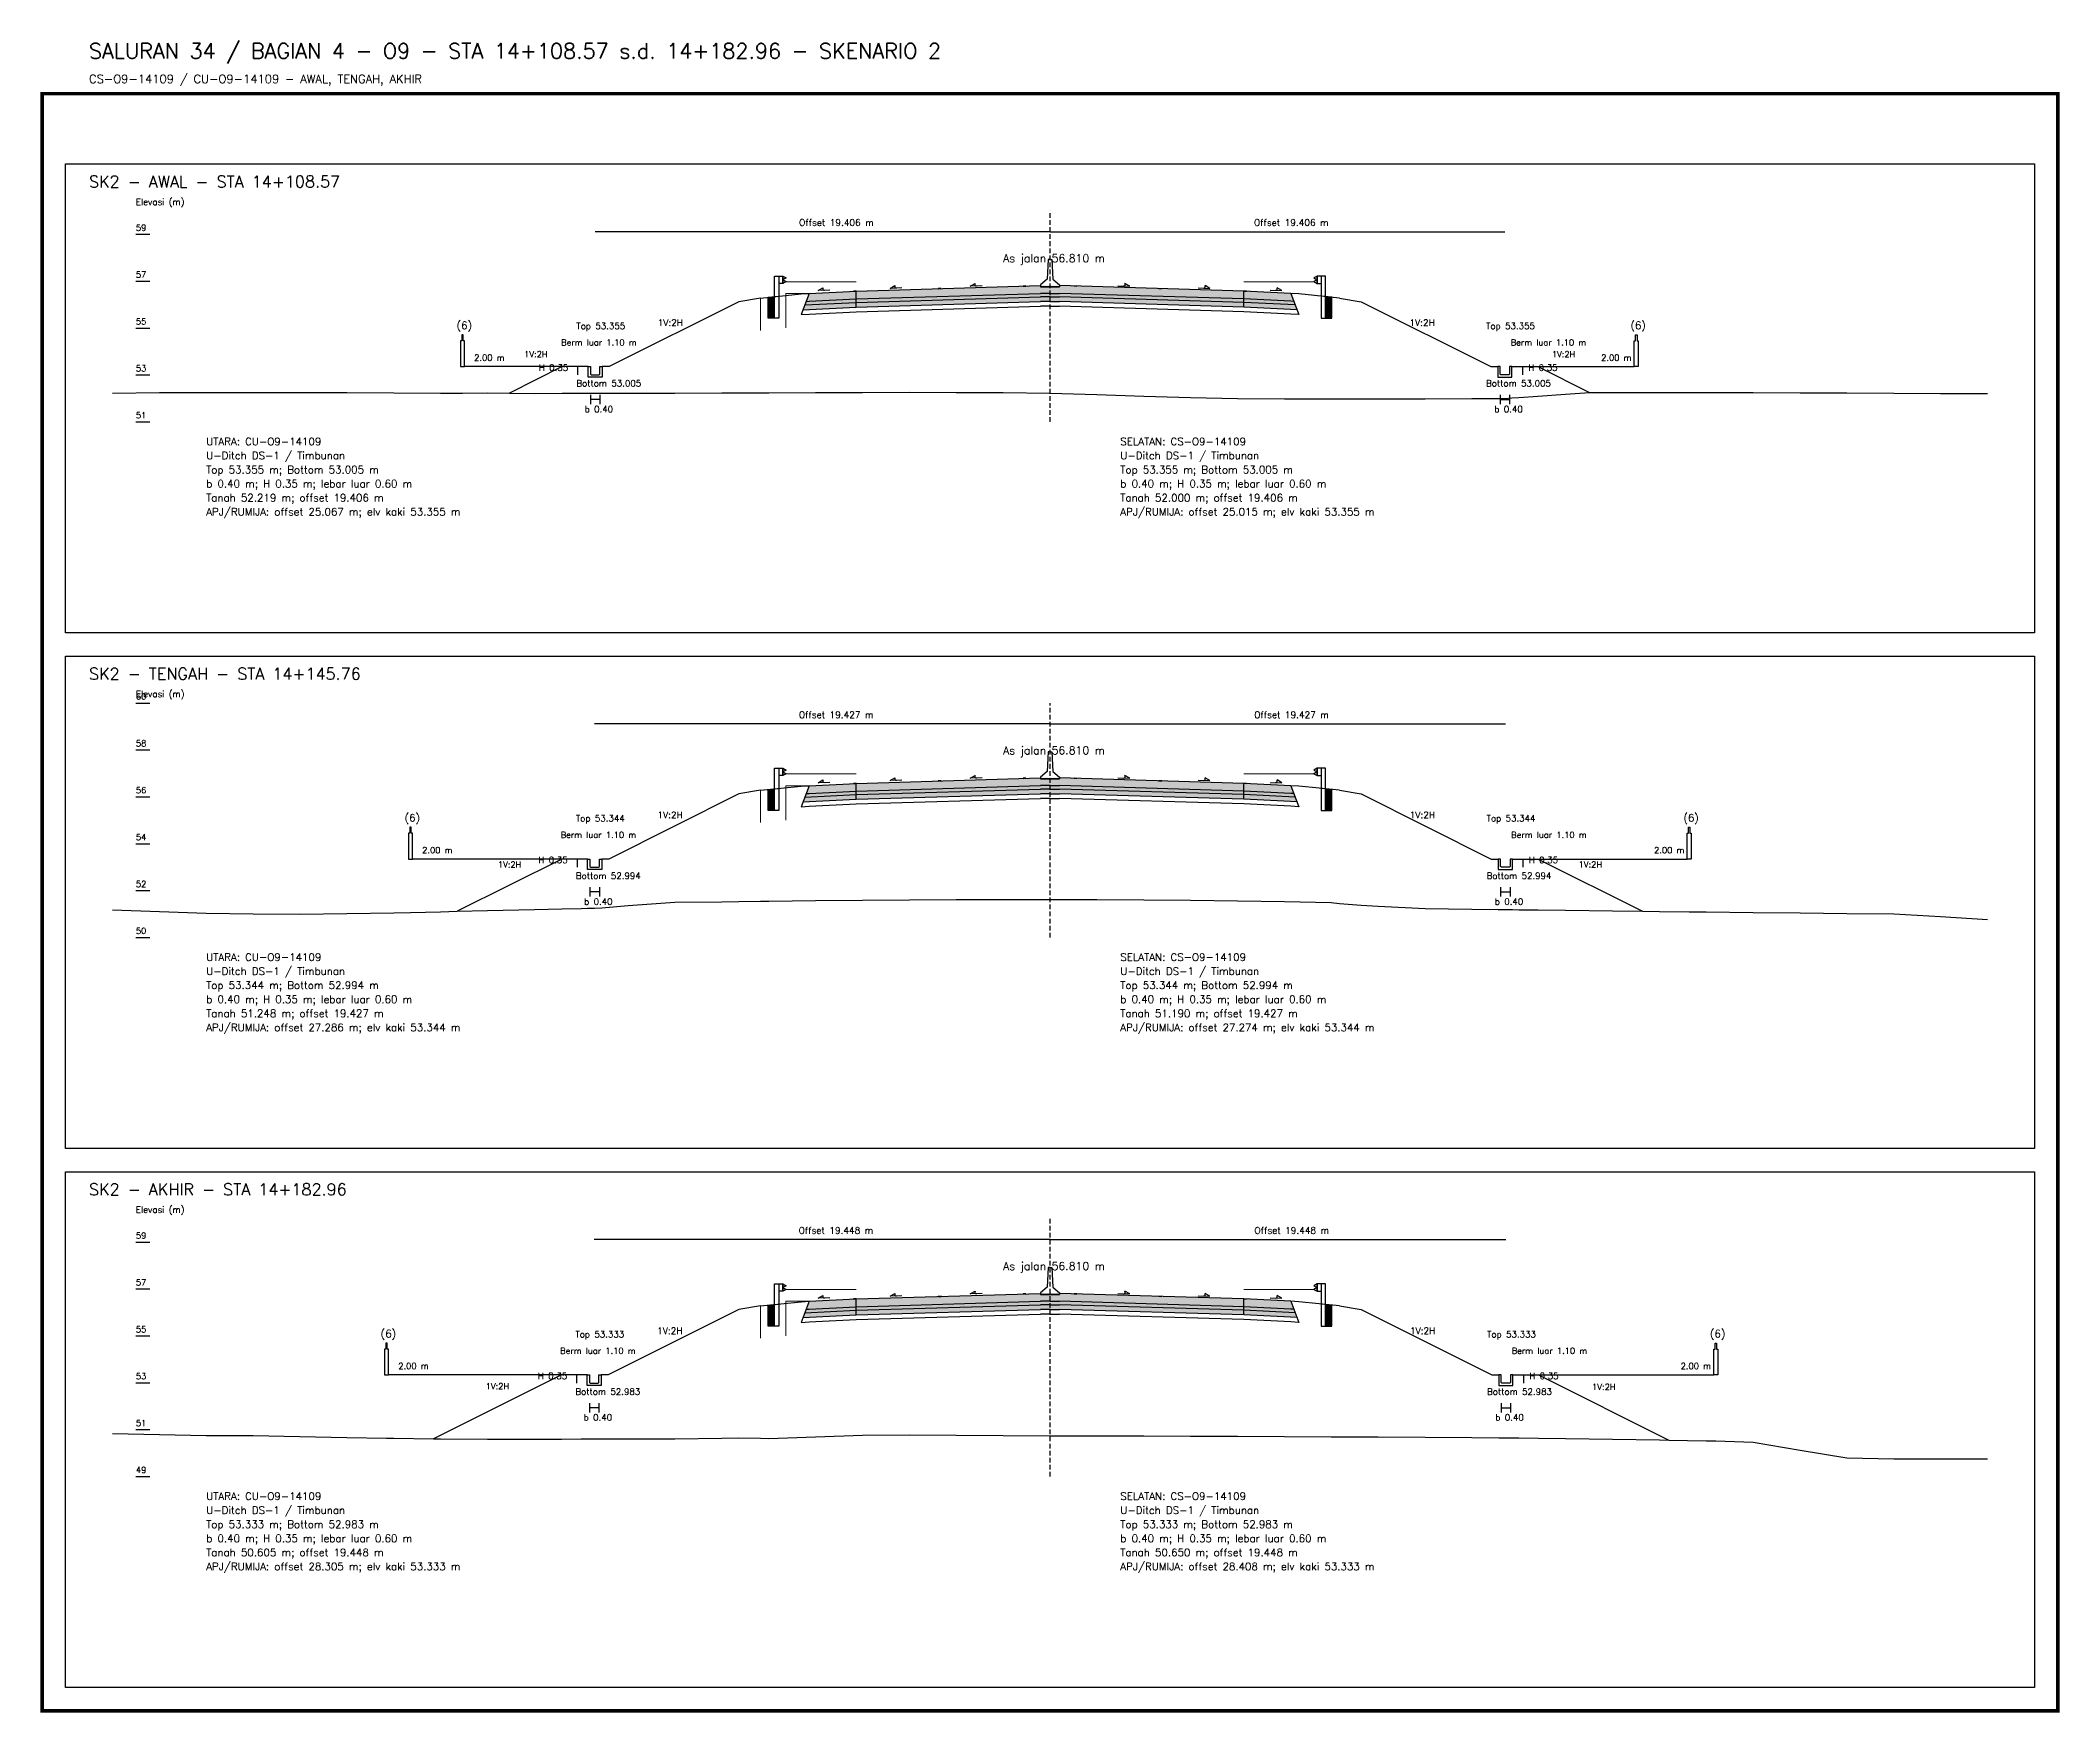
# Model space of a CAD drawing. Header units: metres. Extents: x -24715 to -24517, y 27498 to 30841.
# Drawn here: x -24617.7 to -24531.5, y 28202.2 to 28273.5 of the extents above; entities that cross this region are included whole.
import ezdxf

# ---------------------------------------------------------------- set-up
doc = ezdxf.new("R2010")
doc.units = ezdxf.units.M
doc.linetypes.add('PS_DASH', pattern=[0.3, 0.2, -0.1])
for name, color, linetype, lineweight in [('Dimensi', 230, 'Continuous', 20), ('GRS-ARSIR (HATCH)', 8, 'Continuous', 9), ('Guardrail', 20, 'Continuous', 30), ('HATCH - Beton ramping', 210, 'Continuous', 9), ('HATCH - LFA', 30, 'Continuous', 9), ('HATCH - Pavement', 50, 'Continuous', 9), ('Marka', 20, 'Continuous', 30), ('POT_ALL_GROUP', 2, 'Continuous', 70)]:
    doc.layers.add(name, color=color, linetype=linetype, lineweight=lineweight)
for name, color, linetype in [('POT_ALL_APJ', 2, 'Continuous'), ('POT_ALL_BORDER', 8, 'Continuous'), ('POT_ALL_CHANNEL2', 7, 'Continuous'), ('POT_ALL_DIM', 7, 'Continuous'), ('POT_ALL_GROUND', 1, 'Continuous'), ('POT_ALL_GUIDE', 8, 'Continuous'), ('POT_ALL_ROAD', 4, 'Continuous')]:
    doc.layers.add(name, color=color, linetype=linetype)
doc.styles.get("Standard").update_dxf_attribs({"font": 'simplex.shx'})

msp = doc.modelspace()

# ---------------------------------------------------------------- texts
at = {"layer": 'POT_ALL_APJ'}
for s, height, p in [('(6)', 0.32, (-24599.90297, 28261.2184)), ('(6)', 0.32, (-24549.82078, 28261.2184)), ('2.00 m', 0.26, (-24599.15297, 28259.8684)), ('2.00 m', 0.26, (-24551.07078, 28259.8684)), ('(6)', 0.32, (-24602.12233, 28240.20784)), ('(6)', 0.32, (-24547.56187, 28240.20784)), ('2.00 m', 0.26, (-24601.37233, 28238.85784)), ('2.00 m', 0.26, (-24548.81187, 28238.85784)), ('(6)', 0.32, (-24603.141, 28218.19728)), ('(6)', 0.32, (-24546.42821, 28218.19728)), ('2.00 m', 0.26, (-24602.391, 28216.84728)), ('2.00 m', 0.26, (-24547.67821, 28216.84728))]:
    msp.add_text(s, height=height, dxfattribs=at).set_placement(p)
at = {"layer": 'POT_ALL_CHANNEL2'}
for s, height, p in [('Top 53.355', 0.27, (-24594.79211, 28261.2184)), ('Top 53.355', 0.27, (-24555.97965, 28261.2184)), ('Bottom 53.005', 0.27, (-24594.79211, 28258.7684)), ('Bottom 53.005', 0.27, (-24555.97965, 28258.7684)), ('UTARA: CU-O9-14109', 0.32, (-24610.58588, 28256.26387)), ('SELATAN: CS-O9-14109', 0.32, (-24571.58588, 28256.26387)), ('Top 53.344', 0.27, (-24594.81322, 28240.20784)), ('Top 53.344', 0.27, (-24555.95853, 28240.20784)), ('Bottom 52.994', 0.27, (-24594.81322, 28237.75784)), ('Bottom 52.994', 0.27, (-24555.95853, 28237.75784)), ('UTARA: CU-O9-14109', 0.32, (-24610.58588, 28234.26387)), ('SELATAN: CS-O9-14109', 0.32, (-24571.58588, 28234.26387)), ('Top 53.333', 0.27, (-24594.83434, 28218.19728)), ('Top 53.333', 0.27, (-24555.93741, 28218.19728)), ('Bottom 52.983', 0.27, (-24594.83434, 28215.74728)), ('Bottom 52.983', 0.27, (-24555.93741, 28215.74728)), ('UTARA: CU-O9-14109', 0.32, (-24610.58588, 28211.26387)), ('SELATAN: CS-O9-14109', 0.32, (-24571.58588, 28211.26387))]:
    msp.add_text(s, height=height, dxfattribs=at).set_placement(p)
at = {"layer": 'POT_ALL_DIM'}
for s, height, p in [('SK2 - AWAL - STA 14+108.57', 0.5, (-24615.58588, 28267.26387)), ('Elevasi (m)', 0.27, (-24613.58588, 28266.51387)), ('Offset 19.406 m', 0.28, (-24585.28899, 28265.62387)), ('Offset 19.406 m', 0.28, (-24565.88276, 28265.62387)), ('59', 0.26, (-24613.58588, 28265.41387)), ('As jalan 56.810 m', 0.34, (-24576.58588, 28264.07387)), ('57', 0.26, (-24613.58588, 28263.41387)), ('55', 0.26, (-24613.58588, 28261.41387)), ('1V:2H', 0.28, (-24591.32395, 28261.35248)), ('1V:2H', 0.28, (-24559.2478, 28261.35248)), ('Berm luar 1.10 m', 0.26, (-24595.44211, 28260.5184)), ('Berm luar 1.10 m', 0.26, (-24554.92965, 28260.5184)), ('1V:2H', 0.26, (-24597.02254, 28260.0184)), ('1V:2H', 0.26, (-24553.17521, 28260.0184)), ('53', 0.26, (-24613.58588, 28259.41387)), ('H 0.35', 0.27, (-24596.39211, 28259.4434)), ('H 0.35', 0.27, (-24554.17965, 28259.4434)), ('51', 0.26, (-24613.58588, 28257.41387)), ('b 0.40', 0.27, (-24594.44211, 28257.6684)), ('b 0.40', 0.27, (-24555.62965, 28257.6684)), ('U-Ditch DS-1 / Timbunan', 0.32, (-24610.58588, 28255.66387)), ('U-Ditch DS-1 / Timbunan', 0.32, (-24571.58588, 28255.66387)), ('Top 53.355 m; Bottom 53.005 m', 0.32, (-24610.58588, 28255.06387)), ('b 0.40 m; H 0.35 m; lebar luar 0.60 m', 0.32, (-24610.58588, 28254.46387)), ('Top 53.355 m; Bottom 53.005 m', 0.32, (-24571.58588, 28255.06387)), ('b 0.40 m; H 0.35 m; lebar luar 0.60 m', 0.32, (-24571.58588, 28254.46387)), ('Tanah 52.219 m; offset 19.406 m', 0.32, (-24610.58588, 28253.86387)), ('Tanah 52.000 m; offset 19.406 m', 0.32, (-24571.58588, 28253.86387)), ('APJ/RUMIJA: offset 25.067 m; elv kaki 53.355 m', 0.32, (-24610.58588, 28253.26387)), ('APJ/RUMIJA: offset 25.015 m; elv kaki 53.355 m', 0.32, (-24571.58588, 28253.26387)), ('SK2 - TENGAH - STA 14+145.76', 0.5, (-24615.58588, 28246.26387)), ('60', 0.26, (-24613.58588, 28245.41387)), ('Elevasi (m)', 0.27, (-24613.58588, 28245.51387)), ('Offset 19.427 m', 0.28, (-24585.29955, 28244.62387)), ('Offset 19.427 m', 0.28, (-24565.8722, 28244.62387)), ('58', 0.26, (-24613.58588, 28243.41387)), ('As jalan 56.810 m', 0.34, (-24576.58588, 28243.07387)), ('56', 0.26, (-24613.58588, 28241.41387)), ('1V:2H', 0.28, (-24591.33451, 28240.3472)), ('1V:2H', 0.28, (-24559.23725, 28240.3472)), ('54', 0.26, (-24613.58588, 28239.41387)), ('Berm luar 1.10 m', 0.26, (-24595.46322, 28239.50784)), ('Berm luar 1.10 m', 0.26, (-24554.90853, 28239.50784)), ('1V:2H', 0.26, (-24598.14278, 28238.24307)), ('H 0.35', 0.27, (-24596.41322, 28238.43284)), ('H 0.35', 0.27, (-24554.15853, 28238.43284)), ('1V:2H', 0.26, (-24552.0352, 28238.24619)), ('52', 0.26, (-24613.58588, 28237.41387)), ('b 0.40', 0.27, (-24594.46322, 28236.65784)), ('b 0.40', 0.27, (-24555.60853, 28236.65784)), ('50', 0.26, (-24613.58588, 28235.41387)), ('U-Ditch DS-1 / Timbunan', 0.32, (-24610.58588, 28233.66387)), ('U-Ditch DS-1 / Timbunan', 0.32, (-24571.58588, 28233.66387)), ('Top 53.344 m; Bottom 52.994 m', 0.32, (-24610.58588, 28233.06387)), ('Top 53.344 m; Bottom 52.994 m', 0.32, (-24571.58588, 28233.06387)), ('b 0.40 m; H 0.35 m; lebar luar 0.60 m', 0.32, (-24610.58588, 28232.46387)), ('b 0.40 m; H 0.35 m; lebar luar 0.60 m', 0.32, (-24571.58588, 28232.46387)), ('Tanah 51.248 m; offset 19.427 m', 0.32, (-24610.58588, 28231.86387)), ('APJ/RUMIJA: offset 27.286 m; elv kaki 53.344 m', 0.32, (-24610.58588, 28231.26387)), ('Tanah 51.190 m; offset 19.427 m', 0.32, (-24571.58588, 28231.86387)), ('APJ/RUMIJA: offset 27.274 m; elv kaki 53.344 m', 0.32, (-24571.58588, 28231.26387)), ('SK2 - AKHIR - STA 14+182.96', 0.5, (-24615.58588, 28224.26387)), ('Elevasi (m)', 0.27, (-24613.58588, 28223.51387)), ('Offset 19.448 m', 0.28, (-24585.31011, 28222.62387)), ('Offset 19.448 m', 0.28, (-24565.86165, 28222.62387)), ('59', 0.26, (-24613.58588, 28222.41387)), ('As jalan 56.810 m', 0.34, (-24576.58588, 28221.07387)), ('57', 0.26, (-24613.58588, 28220.41387)), ('55', 0.26, (-24613.58588, 28218.41387)), ('1V:2H', 0.28, (-24591.34507, 28218.34192)), ('1V:2H', 0.28, (-24559.22669, 28218.34192)), ('Berm luar 1.10 m', 0.26, (-24595.48434, 28217.49728)), ('Berm luar 1.10 m', 0.26, (-24554.88741, 28217.49728)), ('53', 0.26, (-24613.58588, 28216.41387)), ('1V:2H', 0.26, (-24598.66267, 28215.98313)), ('H 0.35', 0.27, (-24596.43434, 28216.42228)), ('H 0.35', 0.27, (-24554.13741, 28216.42228)), ('1V:2H', 0.26, (-24551.45781, 28215.9575)), ('51', 0.26, (-24613.58588, 28214.41387)), ('b 0.40', 0.27, (-24594.48434, 28214.64728)), ('b 0.40', 0.27, (-24555.58741, 28214.64728)), ('49', 0.26, (-24613.58588, 28212.41387)), ('U-Ditch DS-1 / Timbunan', 0.32, (-24610.58588, 28210.66387)), ('U-Ditch DS-1 / Timbunan', 0.32, (-24571.58588, 28210.66387)), ('Top 53.333 m; Bottom 52.983 m', 0.32, (-24610.58588, 28210.06387)), ('Top 53.333 m; Bottom 52.983 m', 0.32, (-24571.58588, 28210.06387)), ('Tanah 50.605 m; offset 19.448 m', 0.32, (-24610.58588, 28208.86387)), ('b 0.40 m; H 0.35 m; lebar luar 0.60 m', 0.32, (-24610.58588, 28209.46387)), ('Tanah 50.650 m; offset 19.448 m', 0.32, (-24571.58588, 28208.86387)), ('b 0.40 m; H 0.35 m; lebar luar 0.60 m', 0.32, (-24571.58588, 28209.46387)), ('APJ/RUMIJA: offset 28.305 m; elv kaki 53.333 m', 0.32, (-24610.58588, 28208.26387)), ('APJ/RUMIJA: offset 28.408 m; elv kaki 53.333 m', 0.32, (-24571.58588, 28208.26387))]:
    msp.add_text(s, height=height, dxfattribs=at).set_placement(p)
at = {"layer": 'POT_ALL_GROUP', "lineweight": 0}
for s, height, p in [('SALURAN 34 / BAGIAN 4 - O9 - STA 14+108.57 s.d. 14+182.96 - SKENARIO 2', 0.65, (-24615.58588, 28272.76387)), ('CS-O9-14109 / CU-O9-14109 - AWAL, TENGAH, AKHIR', 0.36, (-24615.58588, 28271.71387))]:
    msp.add_text(s, height=height, dxfattribs=at).set_placement(p)

# ---------------------------------------------------------------- blocks, each defined once
blk = doc.blocks.new('JALAN_ASLI_TIPIKAL_2OKT_METER')
at = {"layer": 'Guardrail', "lineweight": 9}
h = blk.add_hatch(dxfattribs=at)
h.set_pattern_fill('JIS_LC_20', color=256, scale=0.002)
h.set_pattern_definition([(45, (-29.65569, -21.99233), (-0.02828427, 0.02828427), []), (45, (-29.65489, -21.99233), (-0.02828427, 0.02828427), [])])
h.paths.add_polyline_path([(-12.025, -1.394), (-11.753, -1.394), (-11.753, -0.471), (-12.018, -0.498)])
h = blk.add_hatch(dxfattribs=at)
h.set_pattern_fill('JIS_LC_20', color=256, scale=0.002)
h.set_pattern_definition([(45, (-29.40569, -21.99233), (-0.02828427, 0.02828427), []), (45, (-29.40489, -21.99233), (-0.02828427, 0.02828427), [])])
h.paths.add_polyline_path([(12.018, -0.498), (11.753, -0.471), (11.753, -1.394), (12.025, -1.394)])
at = {"layer": 'HATCH - Beton ramping'}
h = blk.add_hatch(dxfattribs=at)
h.set_pattern_fill('AR-CONC', color=256, scale=0.0005)
h.set_pattern_definition([(50, (-28.949556, -21.99233), (0.09109233, -0.00796954), [0.009525, -0.104775]), (355, (-28.94956, -21.99233), (-0.0176217, 0.09552842), [0.00762, -0.0838203]), (100.45144, (-28.941965, -21.992995), (0.07347062, 0.08755888), [0.008095, -0.08904512]), (46.1842, (-28.94956, -21.96693), (0.13553952, -0.02102116), [0.0142875, -0.1571625]), (96.63556, (-28.93826, -21.96868), (0.11870207, 0.12371306), [0.0121425, -0.1335678]), (351.18415, (-28.94956, -21.96693), (0.11870207, 0.12371306), [0.01143, -0.12572987]), (21, (-28.936856, -21.97328), (0.0758072, -0.0511326), [0.009525, -0.104775]), (326, (-28.93686, -21.97328), (0.03090101, 0.09209398), [0.00762, -0.08382]), (71.45144, (-28.93054, -21.97754), (0.1067082, 0.04096138), [0.008095, -0.08904497]), (37.5, (-28.949556, -21.99233), (0.001544302, 0.04227752), [0, -0.082804, 0, -0.08509, 0, -0.0841375]), (7.5, (-28.949556, -21.99233), (0.03340983, 0.05009029), [0, -0.048514, 0, -0.080899, 0, -0.0320675]), (327.5, (-28.977877, -21.99233), (0.067795298, -0.002864372), [0, -0.03175, 0, -0.09906, 0, -0.131445]), (317.5, (-28.990577, -21.99233), (0.07406459, 0.01271325), [0, -0.041275, 0, -0.065786, 0, -0.093345])])
h.paths.add_polyline_path([(-8.27, -0.566), (-10.401, -0.666), (-10.461, -0.826), (-8.27, -0.716)])
h.paths.add_polyline_path([(-0.4, -0.48), (0, -0.48), (0, -0.33), (-0.4, -0.33), (-8.27, -0.566), (-8.27, -0.716)])
h = blk.add_hatch(dxfattribs=at)
h.set_pattern_fill('AR-CONC', color=256, scale=0.0005)
h.set_pattern_definition([(50, (-28.699556, -21.99233), (0.09109233, -0.00796954), [0.009525, -0.104775]), (355, (-28.69956, -21.99233), (-0.01762171, 0.09552842), [0.00762, -0.0838203]), (100.45144, (-28.691965, -21.992995), (0.07347062, 0.08755888), [0.008095, -0.08904512]), (46.1842, (-28.69956, -21.96693), (0.13553952, -0.02102116), [0.0142875, -0.1571625]), (96.63556, (-28.68826, -21.96868), (0.11870207, 0.12371306), [0.0121425, -0.1335678]), (351.18415, (-28.69956, -21.96693), (0.11870207, 0.12371306), [0.01143, -0.12572987]), (21, (-28.686856, -21.97328), (0.0758072, -0.0511326), [0.009525, -0.104775]), (326, (-28.68686, -21.97328), (0.03090101, 0.09209398), [0.00762, -0.08382]), (71.45144, (-28.68054, -21.97754), (0.10670821, 0.04096138), [0.008095, -0.08904497]), (37.5, (-28.699556, -21.99233), (0.001544302, 0.04227752), [0, -0.082804, 0, -0.08509, 0, -0.0841375]), (7.5, (-28.699556, -21.99233), (0.03340983, 0.050090287), [0, -0.048514, 0, -0.080899, 0, -0.0320675]), (327.5, (-28.727877, -21.99233), (0.067795298, -0.002864372), [0, -0.03175, 0, -0.09906, 0, -0.131445]), (317.5, (-28.740577, -21.99233), (0.07406459, 0.012713246), [0, -0.041275, 0, -0.065786, 0, -0.093345])])
h.paths.add_polyline_path([(8.27, -0.566), (10.401, -0.666), (10.461, -0.826), (8.27, -0.716)])
h.paths.add_polyline_path([(0.4, -0.48), (0, -0.48), (0, -0.33), (0.4, -0.33), (8.27, -0.566), (8.27, -0.716)])
at = {"layer": 'HATCH - LFA'}
h = blk.add_hatch(dxfattribs=at)
h.set_pattern_fill('GRAVEL', color=256, scale=0.0075)
h.set_pattern_definition([(228.012788, (-28.812396, -21.801831), (-1.524, -1.7145), [0.0256291, -2.5372863]), (184.96974, (-28.829541, -21.820881), (2.2859999991, 0.1905000109), [0.04398035, -4.3540537]), (132.510447, (-28.873356, -21.824691), (1.9050000008, -2.0954999993), [0.0310111, -3.0701042]), (267.27369, (-28.947651, -21.872316), (0.1905000004, 3.81), [0.0400503, -3.9649828]), (292.833654, (-28.949556, -21.912321), (-0.9525, 2.286), [0.0392725, -3.8879856]), (357.27369, (-28.934316, -21.948516), (-3.81, 0.1905000004), [0.0400503, -3.9649828]), (37.69424, (-28.894311, -21.950421), (-2.4764999999, -1.9050000001), [0.0529645, -5.24348365]), (72.255328, (-28.852401, -21.918036), (1.3335000004, 4.1909999999), [0.050004, -4.95039425]), (121.429566, (-28.837161, -21.870411), (-1.5240000002, 2.4764999999), [0.040186, -3.9784159]), (175.23636, (-28.858116, -21.836121), (2.0955, -0.1905), [0.0458785, -2.2480453]), (222.397438, (-28.903836, -21.832311), (-2.2859999999, -2.0955000001), [0.05933084, -5.8737579]), (138.814075, (-28.759056, -21.874221), (-1.3335, 1.143), [0.0202503, -2.0047924]), (171.469234, (-28.774296, -21.860886), (2.4765, -0.3809999996), [0.03852615, -3.8140979]), (225, (-28.8124, -21.85517), (0, -0.1905), [0.0269407, -0.242467]), (203.19859, (-28.82573, -21.832311), (0.9525, 0.381), [0.0145081, -1.4362967]), (291.80141, (-28.839066, -21.838026), (-0.1905, 0.5715), [0.0205174, -1.0053565]), (30.96376, (-28.831446, -21.857076), (0.5715, 0.381), [0.033324, -1.0774724]), (161.56505, (-28.80287, -21.83993), (0.381, -0.1905), [0.0240965, -0.5783174]), (16.38954, (-28.949556, -21.838026), (1.905, 0.5715), [0.0337566, -3.341912]), (70.346176, (-28.917171, -21.828501), (-0.762, -2.0955), [0.0283199, -2.8036662]), (293.19859, (-28.80287, -21.801831), (-0.381, 0.9525), [0.029016, -1.4217888]), (343.61046, (-28.791441, -21.828501), (-1.905, 0.5715), [0.0337566, -3.341912]), (339.443955, (-28.949556, -21.956136), (-0.9525, 0.381), [0.0325526, -1.5950801]), (294.77514, (-28.919076, -21.967566), (-0.952500001, 2.0954999995), [0.0272754, -2.7002695]), (66.80141, (-28.800966, -21.992331), (0.381, 0.9525), [0.029016, -1.4217888]), (17.354025, (-28.789536, -21.965661), (-2.4765, -0.762), [0.0319337, -3.1614282]), (69.443955, (-28.89431, -21.992331), (-0.381, -0.9525), [0.0162763, -1.6113564]), (101.30993, (-28.812396, -21.99233), (-0.1905, 0.762), [0.0097136, -0.9616496]), (165.96376, (-28.8143, -21.982806), (0.5715, -0.1905), [0.0392725, -0.7461791]), (186.009006, (-28.852401, -21.973281), (1.905, 0.1905), [0.036395, -3.6031024]), (303.69007, (-28.831446, -21.87422), (-0.1905, 0.381), [0.0274743, -0.6593832]), (353.157227, (-28.816206, -21.897081), (3.2385, -0.3809999998), [0.0479668, -4.7487007]), (60.945396, (-28.76858, -21.902796), (-0.762, -1.3335), [0.0196131, -1.9417044]), (90, (-28.75906, -21.88565), (-0.1905, 0.1905), [0.01143, -0.17907]), (120.256437, (-28.856211, -21.967566), (0.762, -1.3335), [0.026465, -2.6200456]), (48.012787, (-28.869546, -21.944706), (1.524, 1.7145), [0.0512582, -2.5116572]), (0, (-28.83526, -21.9066), (0.1905, 0.1905), [0.04953, -0.14097]), (325.304846, (-28.785726, -21.906606), (1.9050000007, -1.333499999), [0.0301207, -2.9819488]), (254.0546, (-28.76096, -21.92375), (-0.1905, -0.762), [0.0277372, -1.3591238]), (207.645975, (-28.768581, -21.950421), (-3.6195000001, -1.9049999997), [0.0451609, -4.4709348]), (175.426079, (-28.808586, -21.971376), (-2.4765, 0.1905), [0.0477772, -4.7299385])])
h.paths.add_polyline_path([(-8.27, -0.716), (-10.461, -0.826), (-10.54, -1.03), (-8.27, -0.916)])
h.paths.add_polyline_path([(-0.4, -0.68), (0, -0.68), (0, -0.48), (-0.4, -0.48), (-8.27, -0.716), (-8.27, -0.916)])
h = blk.add_hatch(dxfattribs=at)
h.set_pattern_fill('GRAVEL', color=256, scale=0.0075)
h.set_pattern_definition([(228.012788, (-28.562396, -21.801831), (-1.524, -1.7145), [0.0256291, -2.5372863]), (184.96974, (-28.579541, -21.820881), (2.2859999991, 0.1905000109), [0.04398035, -4.3540537]), (132.510447, (-28.623356, -21.824691), (1.9050000008, -2.0954999993), [0.0310111, -3.0701042]), (267.27369, (-28.697651, -21.872316), (0.1905000004, 3.81), [0.04005034, -3.9649828]), (292.833654, (-28.699556, -21.912321), (-0.9525, 2.286), [0.0392725, -3.8879856]), (357.27369, (-28.684316, -21.948516), (-3.81, 0.1905000004), [0.04005034, -3.9649828]), (37.69424, (-28.644311, -21.950421), (-2.4764999999, -1.9050000001), [0.0529645, -5.24348365]), (72.255328, (-28.602401, -21.918036), (1.3335000004, 4.1909999999), [0.050004, -4.95039425]), (121.429566, (-28.587161, -21.870411), (-1.5240000002, 2.4764999999), [0.040186, -3.9784159]), (175.23636, (-28.608116, -21.836121), (2.0955, -0.1905000003), [0.0458785, -2.2480453]), (222.397438, (-28.653836, -21.832311), (-2.2859999999, -2.0955000001), [0.05933084, -5.87375794]), (138.814075, (-28.509056, -21.874221), (-1.3335, 1.143), [0.02025034, -2.0047924]), (171.469234, (-28.524296, -21.860886), (2.4765, -0.3809999996), [0.03852615, -3.8140979]), (225, (-28.5624, -21.85517), (0, -0.1905), [0.0269407, -0.242467]), (203.19859, (-28.57573, -21.832311), (0.9525, 0.381), [0.0145081, -1.4362967]), (291.80141, (-28.589066, -21.838026), (-0.1905, 0.5715), [0.0205174, -1.0053565]), (30.96376, (-28.581446, -21.857076), (0.5715, 0.381), [0.033324, -1.0774724]), (161.56505, (-28.55287, -21.83993), (0.381, -0.1905), [0.0240965, -0.57831736]), (16.38954, (-28.699556, -21.838026), (1.905, 0.5715), [0.0337566, -3.341912]), (70.346176, (-28.667171, -21.828501), (-0.762, -2.0955), [0.0283199, -2.8036662]), (293.19859, (-28.55287, -21.801831), (-0.381, 0.9525), [0.029016, -1.4217888]), (343.61046, (-28.541441, -21.828501), (-1.905, 0.5714999999), [0.0337566, -3.341912]), (339.443955, (-28.699556, -21.956136), (-0.9525, 0.381), [0.03255264, -1.5950801]), (294.77514, (-28.669076, -21.967566), (-0.952500001, 2.0954999995), [0.0272754, -2.7002695]), (66.80141, (-28.550966, -21.992331), (0.381, 0.9525), [0.029016, -1.4217888]), (17.354025, (-28.539536, -21.965661), (-2.4765, -0.7620000002), [0.0319337, -3.1614282]), (69.443955, (-28.64431, -21.992331), (-0.381, -0.9525), [0.0162763, -1.6113564]), (101.30993, (-28.562396, -21.99233), (-0.1905, 0.762), [0.0097136, -0.9616496]), (165.96376, (-28.5643, -21.982806), (0.5715, -0.1905), [0.0392725, -0.7461791]), (186.009006, (-28.602401, -21.973281), (1.905, 0.1905), [0.036395, -3.6031024]), (303.69007, (-28.581446, -21.87422), (-0.1905, 0.381), [0.0274743, -0.6593832]), (353.157227, (-28.566206, -21.897081), (3.2385, -0.3809999998), [0.04796676, -4.7487007]), (60.945396, (-28.51858, -21.902796), (-0.762, -1.3335), [0.0196131, -1.9417044]), (90, (-28.50906, -21.88565), (-0.1905, 0.1905), [0.01143, -0.17907]), (120.256437, (-28.606211, -21.967566), (0.762, -1.3335), [0.026465, -2.62004556]), (48.012787, (-28.619546, -21.944706), (1.524, 1.7145), [0.0512582, -2.5116572]), (0, (-28.58526, -21.9066), (0.1905, 0.1905), [0.04953, -0.14097]), (325.304846, (-28.535726, -21.906606), (1.9050000007, -1.333499999), [0.0301207, -2.98194875]), (254.054604, (-28.51096, -21.92375), (-0.1905, -0.762), [0.0277372, -1.35912375]), (207.645975, (-28.518581, -21.950421), (-3.6195000001, -1.9049999997), [0.0451609, -4.4709348]), (175.426079, (-28.558586, -21.971376), (-2.4765, 0.1905), [0.0477772, -4.7299385])])
h.paths.add_polyline_path([(8.27, -0.716), (10.461, -0.826), (10.54, -1.03), (8.27, -0.916)])
h.paths.add_polyline_path([(0.4, -0.68), (0, -0.68), (0, -0.48), (0.4, -0.48), (8.27, -0.716), (8.27, -0.916)])
at = {"layer": 'HATCH - Pavement'}
h = blk.add_hatch(dxfattribs=at)
h.set_pattern_fill('AR-CONC', color=256, scale=0.001)
h.set_pattern_definition([(50, (-89.43046, -52.62889), (0.18218467, -0.01593909), [0.01905, -0.20955]), (355, (-89.43046, -52.6289), (-0.03524342, 0.19105685), [0.01524, -0.1676406]), (100.45144, (-89.41528, -52.63022), (0.14694125, 0.17511775), [0.01619, -0.17809024]), (46.1842, (-89.43046, -52.5781), (0.27107904, -0.04204233), [0.028575, -0.314325]), (96.63556, (-89.40787, -52.5816), (0.23740413, 0.2474261), [0.024285, -0.2671356]), (351.18415, (-89.43046, -52.5781), (0.2374041, 0.2474261), [0.02286, -0.2514597]), (21, (-89.40506, -52.59079), (0.1516144, -0.1022652), [0.01905, -0.20955]), (326, (-89.40506, -52.5908), (0.06180203, 0.18418797), [0.01524, -0.16764]), (71.45144, (-89.39243, -52.59931), (0.21341642, 0.08192277), [0.01619, -0.17808994]), (37.5, (-89.43046, -52.62889), (0.003088603, 0.08455504), [0, -0.165608, 0, -0.17018, 0, -0.168275]), (7.5, (-89.43046, -52.62889), (0.06681966, 0.100180575), [0, -0.097028, 0, -0.161798, 0, -0.064135]), (327.5, (-89.4871, -52.62889), (0.135590595, -0.005728744), [0, -0.0635, 0, -0.19812, 0, -0.26289]), (317.5, (-89.5125, -52.62889), (0.14812918, 0.02542649), [0, -0.08255, 0, -0.131572, 0, -0.18669])])
h.paths.add_polyline_path([(-8.27, -0.236), (-10.27, -0.336), (-10.401, -0.673), (-10.27, -0.666), (-8.27, -0.566)])
h.paths.add_polyline_path([(-0.4, -0.33), (0, -0.33), (0, 0), (-0.4, 0), (-8.27, -0.236), (-8.27, -0.566)])
h = blk.add_hatch(dxfattribs=at)
h.set_pattern_fill('AR-CONC', color=256, scale=0.001)
h.set_pattern_definition([(50, (-89.18046, -52.62889), (0.18218467, -0.01593909), [0.01905, -0.20955]), (355, (-89.18046, -52.6289), (-0.03524342, 0.19105685), [0.01524, -0.16764058]), (100.45144, (-89.16528, -52.63022), (0.14694125, 0.17511775), [0.01619, -0.17809024]), (46.1842, (-89.18046, -52.5781), (0.27107904, -0.04204233), [0.028575, -0.314325]), (96.63556, (-89.15787, -52.5816), (0.23740413, 0.2474261), [0.024285, -0.2671356]), (351.18415, (-89.18046, -52.5781), (0.2374041, 0.2474261), [0.02286, -0.2514597]), (21, (-89.15506, -52.59079), (0.1516144, -0.1022652), [0.01905, -0.20955]), (326, (-89.15506, -52.5908), (0.06180203, 0.18418797), [0.01524, -0.16764]), (71.45144, (-89.14243, -52.59931), (0.21341642, 0.08192277), [0.01619, -0.17808994]), (37.5, (-89.18046, -52.62889), (0.003088603, 0.08455504), [0, -0.165608, 0, -0.17018, 0, -0.168275]), (7.5, (-89.18046, -52.62889), (0.06681966, 0.100180575), [0, -0.097028, 0, -0.161798, 0, -0.064135]), (327.5, (-89.2371, -52.62889), (0.135590595, -0.005728744), [0, -0.0635, 0, -0.19812, 0, -0.26289]), (317.5, (-89.2625, -52.62889), (0.14812918, 0.02542649), [0, -0.08255, 0, -0.131572, 0, -0.18669])])
h.paths.add_polyline_path([(8.27, -0.236), (10.27, -0.336), (10.401, -0.673), (10.27, -0.666), (8.27, -0.566)])
h.paths.add_polyline_path([(0.4, -0.33), (0, -0.33), (0, 0), (0.4, 0), (8.27, -0.236), (8.27, -0.566)])
at = {"layer": 'Marka'}
h = blk.add_hatch(color=256, dxfattribs=at)
h.dxf.hatch_style = 1
h.paths.add_polyline_path([(-8.27, -0.23), (-8.39, -0.236), (-8.39, -0.242), (-8.27, -0.236)])
h.paths.add_polyline_path([(-4.65, -0.122), (-4.77, -0.125), (-4.77, -0.131), (-4.65, -0.128)])
h.paths.add_polyline_path([(-1.03, -0.019), (-1.03, -0.013), (-1.15, -0.017), (-1.15, -0.023)])
h = blk.add_hatch(color=256, dxfattribs=at)
h.dxf.hatch_style = 1
h.paths.add_polyline_path([(8.27, -0.23), (8.39, -0.236), (8.39, -0.242), (8.27, -0.236)])
h.paths.add_polyline_path([(4.65, -0.122), (4.77, -0.125), (4.77, -0.131), (4.65, -0.128)])
h.paths.add_polyline_path([(1.03, -0.019), (1.03, -0.013), (1.15, -0.017), (1.15, -0.023)])
for p, q in [((-8.27, -0.236), (-0.4, 0)), ((8.27, -0.236), (0.4, 0)), ((-12.353, -0.533), (-10.622, -0.354)), ((-10.27, -0.336), (-10.62, -1.234)), ((-10.62, -0.354), (-10.27, -0.336)), ((-10.461, -0.826), (-8.27, -0.716)), ((-10.401, -0.673), (-10.27, -0.666)), ((-10.27, -0.336), (-8.27, -0.236)), ((-10.27, -0.666), (-8.27, -0.566)), ((-8.27, -0.916), (-8.27, -0.236)), ((-8.27, -0.566), (-0.4, -0.33)), ((-8.27, -0.716), (-0.4, -0.48)), ((-8.27, -0.916), (-0.4, -0.68)), ((0, -0.05), (-0.4, -0.05)), ((0, -0.33), (-0.4, -0.33)), ((0, -0.48), (-0.4, -0.48)), ((0, -0.68), (-0.4, -0.68)), ((0, -0.05), (0.4, -0.05)), ((0, -0.33), (0.4, -0.33)), ((0, -0.48), (0.4, -0.48)), ((0, -0.68), (0.4, -0.68)), ((8.27, -0.566), (0.4, -0.33)), ((8.27, -0.716), (0.4, -0.48)), ((8.27, -0.916), (0.4, -0.68)), ((8.27, -0.916), (8.27, -0.236)), ((10.27, -0.336), (8.27, -0.236)), ((10.27, -0.666), (8.27, -0.566)), ((10.461, -0.826), (8.27, -0.716)), ((10.27, -0.336), (10.62, -1.234)), ((10.62, -0.354), (10.27, -0.336)), ((10.401, -0.673), (10.27, -0.666)), ((12.353, -0.533), (10.622, -0.354)), ((-10.62, -1.234), (-10.27, -1.216)), ((-10.54, -1.03), (-8.27, -0.916)), ((-10.27, -1.216), (-8.27, -1.116)), ((-8.27, -1.116), (-0.4, -0.88)), ((0, -0.88), (-0.4, -0.88)), ((0, -0.88), (0.4, -0.88)), ((8.27, -1.116), (0.4, -0.88)), ((10.54, -1.03), (8.27, -0.916)), ((10.27, -1.216), (8.27, -1.116)), ((10.62, -1.234), (10.27, -1.216))]:
    blk.add_line(p, q)
for points in [[(0, 1.11), (-0.075, 1.11), (-0.125, 0.27), (-0.4, 0.03), (-0.4, -0.05), (0, -0.05)], [(0, 1.11), (0.075, 1.11), (0.125, 0.27), (0.4, 0.03), (0.4, -0.05), (0, -0.05)], [(-6.818, -0.116), (-6.616, 0)], [(-3.401, -0.02), (-3.199, 0.096)], [(3.401, -0.02), (3.199, 0.096)], [(6.818, -0.116), (6.616, 0)], [(-9.887, -0.208), (-9.686, -0.092)], [(-9.387, -0.193), (-9.887, -0.208)], [(-6.318, -0.101), (-6.818, -0.116)], [(-2.901, -0.005), (-3.401, -0.02)], [(2.901, -0.005), (3.401, -0.02)], [(6.318, -0.101), (6.818, -0.116)], [(9.387, -0.193), (9.887, -0.208)], [(9.887, -0.208), (9.686, -0.092)]]:
    blk.add_lwpolyline(points)
for centre, start, end in [((-6.556, -0.037), 148.28164, 271.71836), ((-3.139, 0.059), 148.28164, 271.71836), ((3.139, 0.059), 268.28164, 31.71836), ((6.556, -0.037), 268.28164, 31.71836), ((-9.625, -0.129), 148.28164, 271.71836), ((9.625, -0.129), 268.28164, 31.71836)]:
    blk.add_arc(centre, 0.0711, start, end)
at = {"layer": 'Dimensi'}
for p, q in [((-8.27, 0.168), (-11.27, 0.168)), ((8.27, 0.168), (11.27, 0.168))]:
    blk.add_line(p, q, dxfattribs=at)
at = {"layer": 'GRS-ARSIR (HATCH)'}
for p, q in [((-12.353, -0.533), (-12.353, -1.909)), ((-11.27, -0.336), (-11.27, -1.803)), ((-10.27, -0.336), (-11.27, -0.336))]:
    blk.add_line(p, q, dxfattribs=at)
at = {"layer": 'Guardrail'}
for points in [[(-11.753, -1.394), (-11.753, 0.406), (-11.575, 0.406), (-11.575, -1.394), (-11.753, -1.394)], [(-11.575, 0.406), (-11.397, 0.406), (-11.397, 0.094), (-11.575, 0.094)], [(-11.397, 0.25), (-11.397, 0.406), (-11.262, 0.328), (-11.397, 0.25)], [(-11.397, 0.094), (-11.397, 0.25), (-11.262, 0.172), (-11.397, 0.094)], [(11.397, 0.25), (11.397, 0.406), (11.262, 0.328), (11.397, 0.25)], [(11.397, 0.094), (11.397, 0.25), (11.262, 0.172), (11.397, 0.094)], [(11.575, 0.406), (11.397, 0.406), (11.397, 0.094), (11.575, 0.094)], [(11.753, -1.394), (11.753, 0.406), (11.575, 0.406), (11.575, -1.394), (11.753, -1.394)], [(-11.575, -1.394), (-12.025, -1.394), (-12.018, -0.498), (-11.568, -0.453), (-11.575, -1.394)], [(11.575, -1.394), (12.025, -1.394), (12.018, -0.498), (11.568, -0.453), (11.575, -1.394)]]:
    blk.add_lwpolyline(points, dxfattribs=at)
at = {"layer": 'Marka'}
for points in [[(-8.39, -0.242), (-8.27, -0.236), (-8.27, -0.23), (-8.39, -0.236), (-8.39, -0.242)], [(8.39, -0.242), (8.27, -0.236), (8.27, -0.23), (8.39, -0.236), (8.39, -0.242)]]:
    blk.add_lwpolyline(points, dxfattribs=at)
for points in [[(-4.65, -0.122), (-4.77, -0.125), (-4.77, -0.131), (-4.65, -0.128)], [(-1.03, -0.013), (-1.15, -0.017), (-1.15, -0.023), (-1.03, -0.019)], [(1.03, -0.013), (1.15, -0.017), (1.15, -0.023), (1.03, -0.019)], [(4.65, -0.122), (4.77, -0.125), (4.77, -0.131), (4.65, -0.128)]]:
    blk.add_lwpolyline(points, close=True, dxfattribs=at)

# ---------------------------------------------------------------- linework, layer by layer
at = {"layer": 'POT_ALL_APJ', "linetype": 'Continuous'}
for points in [[(-24599.73797, 28260.72281), (-24599.73797, 28259.6184), (-24599.56797, 28259.6184), (-24599.56797, 28260.72281), (-24599.62297, 28260.72281), (-24599.62297, 28260.97281), (-24599.65297, 28260.97281), (-24599.68297, 28260.97281), (-24599.68297, 28260.72281), (-24599.73797, 28260.72281)], [(-24549.48578, 28260.72281), (-24549.48578, 28259.6184), (-24549.65578, 28259.6184), (-24549.65578, 28260.72281), (-24549.60078, 28260.72281), (-24549.60078, 28260.97281), (-24549.57078, 28260.97281), (-24549.54078, 28260.97281), (-24549.54078, 28260.72281), (-24549.48578, 28260.72281)], [(-24595.39211, 28259.6184), (-24599.56797, 28259.6184)], [(-24553.77965, 28259.6184), (-24549.65578, 28259.6184)], [(-24601.95733, 28239.71225), (-24601.95733, 28238.60784), (-24601.78733, 28238.60784), (-24601.78733, 28239.71225), (-24601.84233, 28239.71225), (-24601.84233, 28239.96225), (-24601.87233, 28239.96225), (-24601.90233, 28239.96225), (-24601.90233, 28239.71225), (-24601.95733, 28239.71225)], [(-24547.22687, 28239.71225), (-24547.22687, 28238.60784), (-24547.39687, 28238.60784), (-24547.39687, 28239.71225), (-24547.34187, 28239.71225), (-24547.34187, 28239.96225), (-24547.31187, 28239.96225), (-24547.28187, 28239.96225), (-24547.28187, 28239.71225), (-24547.22687, 28239.71225)], [(-24595.41322, 28238.60784), (-24601.78733, 28238.60784)], [(-24553.75853, 28238.60784), (-24547.39687, 28238.60784)], [(-24602.976, 28217.70169), (-24602.976, 28216.59728), (-24602.806, 28216.59728), (-24602.806, 28217.70169), (-24602.861, 28217.70169), (-24602.861, 28217.95169), (-24602.891, 28217.95169), (-24602.921, 28217.95169), (-24602.921, 28217.70169), (-24602.976, 28217.70169)], [(-24546.09321, 28217.70169), (-24546.09321, 28216.59728), (-24546.26321, 28216.59728), (-24546.26321, 28217.70169), (-24546.20821, 28217.70169), (-24546.20821, 28217.95169), (-24546.17821, 28217.95169), (-24546.14821, 28217.95169), (-24546.14821, 28217.70169), (-24546.09321, 28217.70169)], [(-24595.43434, 28216.59728), (-24602.806, 28216.59728)], [(-24553.73741, 28216.59728), (-24546.26321, 28216.59728)]]:
    msp.add_lwpolyline(points, dxfattribs=at)
at = {"layer": 'POT_ALL_BORDER', "linetype": 'Continuous'}
for points in [[(-24616.58588, 28268.26387), (-24532.58588, 28268.26387), (-24532.58588, 28248.26387), (-24616.58588, 28248.26387), (-24616.58588, 28268.26387)], [(-24616.58588, 28247.26387), (-24532.58588, 28247.26387), (-24532.58588, 28226.26387), (-24616.58588, 28226.26387), (-24616.58588, 28247.26387)], [(-24616.58588, 28225.26387), (-24532.58588, 28225.26387), (-24532.58588, 28203.26387), (-24616.58588, 28203.26387), (-24616.58588, 28225.26387)]]:
    msp.add_lwpolyline(points, dxfattribs=at)
at = {"layer": 'POT_ALL_CHANNEL2', "linetype": 'Continuous'}
for points in [[(-24593.79211, 28259.6184), (-24593.69211, 28259.6184), (-24593.69211, 28259.1684), (-24594.29211, 28259.1684), (-24594.29211, 28259.6184), (-24594.19211, 28259.6184), (-24594.19211, 28259.2984), (-24594.16211, 28259.2684), (-24593.82211, 28259.2684), (-24593.79211, 28259.2984), (-24593.79211, 28259.6184)], [(-24555.37965, 28259.6184), (-24555.47965, 28259.6184), (-24555.47965, 28259.1684), (-24554.87965, 28259.1684), (-24554.87965, 28259.6184), (-24554.97965, 28259.6184), (-24554.97965, 28259.2984), (-24555.00965, 28259.2684), (-24555.34965, 28259.2684), (-24555.37965, 28259.2984), (-24555.37965, 28259.6184)], [(-24593.81322, 28238.60784), (-24593.71322, 28238.60784), (-24593.71322, 28238.15784), (-24594.31322, 28238.15784), (-24594.31322, 28238.60784), (-24594.21322, 28238.60784), (-24594.21322, 28238.28784), (-24594.18322, 28238.25784), (-24593.84322, 28238.25784), (-24593.81322, 28238.28784), (-24593.81322, 28238.60784)], [(-24555.35853, 28238.60784), (-24555.45853, 28238.60784), (-24555.45853, 28238.15784), (-24554.85853, 28238.15784), (-24554.85853, 28238.60784), (-24554.95853, 28238.60784), (-24554.95853, 28238.28784), (-24554.98853, 28238.25784), (-24555.32853, 28238.25784), (-24555.35853, 28238.28784), (-24555.35853, 28238.60784)], [(-24593.83434, 28216.59728), (-24593.73434, 28216.59728), (-24593.73434, 28216.14728), (-24594.33434, 28216.14728), (-24594.33434, 28216.59728), (-24594.23434, 28216.59728), (-24594.23434, 28216.27728), (-24594.20434, 28216.24728), (-24593.86434, 28216.24728), (-24593.83434, 28216.27728), (-24593.83434, 28216.59728)], [(-24555.33741, 28216.59728), (-24555.43741, 28216.59728), (-24555.43741, 28216.14728), (-24554.83741, 28216.14728), (-24554.83741, 28216.59728), (-24554.93741, 28216.59728), (-24554.93741, 28216.27728), (-24554.96741, 28216.24728), (-24555.30741, 28216.24728), (-24555.33741, 28216.27728), (-24555.33741, 28216.59728)]]:
    msp.add_lwpolyline(points, dxfattribs=at)
at = {"layer": 'POT_ALL_DIM', "linetype": 'Continuous'}
for points in [[(-24574.58588, 28265.37387), (-24593.99211, 28265.37387)], [(-24574.58588, 28265.37387), (-24555.17965, 28265.37387)], [(-24594.74211, 28259.6184), (-24594.74211, 28259.2684)], [(-24554.42965, 28259.6184), (-24554.42965, 28259.2684)], [(-24594.19211, 28258.4184), (-24594.19211, 28258.0184)], [(-24593.79211, 28258.2184), (-24594.19211, 28258.2184)], [(-24593.79211, 28258.4184), (-24593.79211, 28258.0184)], [(-24555.37965, 28258.4184), (-24555.37965, 28258.0184)], [(-24555.37965, 28258.2184), (-24554.97965, 28258.2184)], [(-24554.97965, 28258.4184), (-24554.97965, 28258.0184)], [(-24574.58588, 28244.37387), (-24594.01322, 28244.37387)], [(-24574.58588, 28244.37387), (-24555.15853, 28244.37387)], [(-24594.76322, 28238.60784), (-24594.76322, 28238.25784)], [(-24554.40853, 28238.60784), (-24554.40853, 28238.25784)], [(-24594.21322, 28237.40784), (-24594.21322, 28237.00784)], [(-24593.81322, 28237.40784), (-24593.81322, 28237.00784)], [(-24555.35853, 28237.40784), (-24555.35853, 28237.00784)], [(-24554.95853, 28237.40784), (-24554.95853, 28237.00784)], [(-24593.81322, 28237.20784), (-24594.21322, 28237.20784)], [(-24555.35853, 28237.20784), (-24554.95853, 28237.20784)], [(-24574.58588, 28222.37387), (-24594.03434, 28222.37387)], [(-24574.58588, 28222.37387), (-24555.13741, 28222.37387)], [(-24594.78434, 28216.59728), (-24594.78434, 28216.24728)], [(-24554.38741, 28216.59728), (-24554.38741, 28216.24728)], [(-24594.23434, 28215.39728), (-24594.23434, 28214.99728)], [(-24593.83434, 28215.19728), (-24594.23434, 28215.19728)], [(-24593.83434, 28215.39728), (-24593.83434, 28214.99728)], [(-24555.33741, 28215.39728), (-24555.33741, 28214.99728)], [(-24555.33741, 28215.19728), (-24554.93741, 28215.19728)], [(-24554.93741, 28215.39728), (-24554.93741, 28214.99728)]]:
    msp.add_lwpolyline(points, dxfattribs=at)
at = {"layer": 'POT_ALL_GROUND', "linetype": 'Continuous'}
for points in [[(-24614.58588, 28258.48133), (-24612.58588, 28258.51628), (-24610.58588, 28258.51717), (-24608.58588, 28258.51604), (-24606.58588, 28258.51491), (-24604.58588, 28258.5127), (-24602.58588, 28258.49915), (-24600.58588, 28258.48561), (-24599.65297, 28258.49154), (-24598.58588, 28258.4976), (-24597.65297, 28258.488), (-24596.58588, 28258.47703), (-24595.39211, 28258.47897), (-24594.58588, 28258.48487), (-24594.29211, 28258.48394), (-24593.99211, 28258.483), (-24593.69211, 28258.48205), (-24592.58588, 28258.47856), (-24590.58588, 28258.48054), (-24588.58588, 28258.49426), (-24587.85579, 28258.49927), (-24586.93915, 28258.50483), (-24586.58588, 28258.5059), (-24584.58588, 28258.51193), (-24582.58588, 28258.51864), (-24580.58588, 28258.52186), (-24578.58588, 28258.5198), (-24576.58588, 28258.51593), (-24574.58588, 28258.48589), (-24572.58588, 28258.42982), (-24570.58588, 28258.36232), (-24568.58588, 28258.29482), (-24566.58588, 28258.25727), (-24564.58588, 28258.24508), (-24562.58588, 28258.23787), (-24562.2326, 28258.23812), (-24561.31596, 28258.23878), (-24560.58588, 28258.2393), (-24558.58588, 28258.24501), (-24556.58588, 28258.25649), (-24555.47965, 28258.26284), (-24555.17965, 28258.26358), (-24554.87965, 28258.28076), (-24554.58588, 28258.30237), (-24553.77965, 28258.36167), (-24552.58588, 28258.44947), (-24551.57078, 28258.51397), (-24550.58588, 28258.51445), (-24549.57078, 28258.51462), (-24548.58588, 28258.51483), (-24546.58588, 28258.51439), (-24544.58588, 28258.51125), (-24542.58588, 28258.49854), (-24540.58588, 28258.49652), (-24538.58588, 28258.48695), (-24536.58588, 28258.47739), (-24534.58588, 28258.46876)], [(-24614.58588, 28236.44219), (-24612.58588, 28236.37346), (-24610.58588, 28236.30472), (-24608.58588, 28236.26339), (-24606.58588, 28236.26297), (-24604.58588, 28236.28048), (-24602.58588, 28236.31643), (-24601.87233, 28236.3327), (-24600.58588, 28236.36204), (-24599.87233, 28236.37831), (-24598.58588, 28236.40764), (-24596.58588, 28236.45325), (-24595.41322, 28236.47999), (-24594.58588, 28236.49886), (-24594.31322, 28236.50508), (-24594.01322, 28236.51192), (-24593.71322, 28236.5307), (-24592.58588, 28236.61927), (-24590.58588, 28236.76659), (-24588.58588, 28236.78788), (-24587.85579, 28236.79681), (-24586.93915, 28236.80802), (-24586.58588, 28236.81234), (-24584.58588, 28236.83303), (-24582.58588, 28236.85341), (-24580.58588, 28236.86813), (-24578.58588, 28236.87698), (-24576.58588, 28236.88521), (-24574.58588, 28236.88773), (-24572.58588, 28236.88583), (-24570.58588, 28236.86806), (-24568.58588, 28236.84917), (-24566.58588, 28236.83005), (-24564.58588, 28236.79889), (-24562.58588, 28236.75566), (-24562.2326, 28236.71277), (-24561.31596, 28236.6417), (-24560.58588, 28236.59507), (-24558.58588, 28236.50193), (-24556.58588, 28236.47304), (-24555.45853, 28236.45753), (-24555.15853, 28236.45397), (-24554.85853, 28236.45041), (-24554.58588, 28236.44718), (-24553.75853, 28236.43736), (-24552.58588, 28236.42345), (-24550.58588, 28236.39973), (-24549.31187, 28236.38454), (-24548.58588, 28236.37581), (-24547.31187, 28236.36049), (-24546.58588, 28236.35176), (-24544.58588, 28236.33093), (-24542.58588, 28236.30989), (-24540.58588, 28236.28811), (-24538.58588, 28236.26632), (-24536.58588, 28236.15148), (-24534.58588, 28236.02721)], [(-24614.58588, 28214.10115), (-24612.58588, 28214.06006), (-24610.58588, 28214.01897), (-24608.58588, 28214.00686), (-24606.58588, 28213.97242), (-24604.58588, 28213.9313), (-24602.891, 28213.89999), (-24602.58588, 28213.89526), (-24600.891, 28213.86898), (-24600.58588, 28213.86425), (-24598.58588, 28213.85818), (-24596.58588, 28213.85769), (-24595.43434, 28213.86115), (-24594.58588, 28213.86581), (-24594.33434, 28213.86719), (-24594.03434, 28213.86884), (-24593.73434, 28213.87049), (-24592.58588, 28213.87679), (-24590.58588, 28213.87736), (-24588.58588, 28213.90478), (-24587.85579, 28213.90683), (-24586.93915, 28213.89327), (-24586.58588, 28213.88804), (-24584.58588, 28213.96007), (-24582.58588, 28214.02851), (-24580.58588, 28214.03751), (-24578.58588, 28214.02758), (-24576.58588, 28214.0101), (-24574.58588, 28213.99812), (-24572.58588, 28213.99483), (-24570.58588, 28213.99332), (-24568.58588, 28213.99058), (-24566.58588, 28213.98045), (-24564.58588, 28213.97032), (-24562.58588, 28213.96019), (-24562.2326, 28213.9584), (-24561.31596, 28213.95376), (-24560.58588, 28213.95006), (-24558.58588, 28213.93993), (-24556.58588, 28213.92684), (-24555.43741, 28213.91701), (-24555.13741, 28213.91385), (-24554.83741, 28213.91068), (-24554.58588, 28213.90803), (-24553.73741, 28213.89909), (-24552.58588, 28213.88667), (-24550.58588, 28213.85787), (-24548.58588, 28213.82452), (-24548.17821, 28213.81773), (-24546.58588, 28213.79117), (-24546.17821, 28213.78438), (-24544.58588, 28213.72437), (-24542.58588, 28213.38174), (-24540.58588, 28213.06362), (-24538.58588, 28213.01298), (-24536.58588, 28213.01174), (-24534.58588, 28213.0106)]]:
    msp.add_lwpolyline(points, dxfattribs=at)
at = {"layer": 'POT_ALL_GROUP', "linetype": 'Continuous', "lineweight": 70, "const_width": 0.15}
msp.add_lwpolyline([(-24617.58588, 28271.26387), (-24531.58588, 28271.26387), (-24531.58588, 28202.26387), (-24617.58588, 28202.26387), (-24617.58588, 28271.26387)], dxfattribs=at)
at = {"layer": 'POT_ALL_GUIDE', "linetype": 'PS_DASH'}
for points in [[(-24574.58588, 28257.26387), (-24574.58588, 28266.26387)], [(-24574.58588, 28235.26387), (-24574.58588, 28245.26387)], [(-24574.58588, 28212.26387), (-24574.58588, 28223.26387)]]:
    msp.add_lwpolyline(points, dxfattribs=at)
at = {"layer": 'POT_ALL_GUIDE', "linetype": 'Continuous'}
for points in [[(-24613.58588, 28265.26387), (-24612.98588, 28265.26387)], [(-24613.58588, 28263.26387), (-24612.98588, 28263.26387)], [(-24613.58588, 28261.26387), (-24612.98588, 28261.26387)], [(-24613.58588, 28259.26387), (-24612.98588, 28259.26387)], [(-24613.58588, 28257.26387), (-24612.98588, 28257.26387)], [(-24613.58588, 28245.26387), (-24612.98588, 28245.26387)], [(-24613.58588, 28243.26387), (-24612.98588, 28243.26387)], [(-24613.58588, 28241.26387), (-24612.98588, 28241.26387)], [(-24613.58588, 28239.26387), (-24612.98588, 28239.26387)], [(-24613.58588, 28237.26387), (-24612.98588, 28237.26387)], [(-24613.58588, 28235.26387), (-24612.98588, 28235.26387)], [(-24613.58588, 28222.26387), (-24612.98588, 28222.26387)], [(-24613.58588, 28220.26387), (-24612.98588, 28220.26387)], [(-24613.58588, 28218.26387), (-24612.98588, 28218.26387)], [(-24613.58588, 28216.26387), (-24612.98588, 28216.26387)], [(-24613.58588, 28214.26387), (-24612.98588, 28214.26387)], [(-24613.58588, 28212.26387), (-24612.98588, 28212.26387)]]:
    msp.add_lwpolyline(points, dxfattribs=at)
at = {"layer": 'POT_ALL_ROAD', "linetype": 'Continuous'}
for points in [[(-24586.93915, 28262.54048), (-24587.85579, 28262.38655), (-24593.39211, 28259.6184), (-24593.69211, 28259.6184)], [(-24562.2326, 28262.54048), (-24561.31596, 28262.38655), (-24555.77965, 28259.6184), (-24555.47965, 28259.6184)], [(-24595.39211, 28259.6184), (-24597.65297, 28258.488)], [(-24594.29211, 28259.6184), (-24595.39211, 28259.6184)], [(-24554.87965, 28259.6184), (-24553.77965, 28259.6184)], [(-24553.77965, 28259.6184), (-24551.57078, 28258.51397)], [(-24586.93915, 28241.54048), (-24587.85579, 28241.38655), (-24593.41322, 28238.60784), (-24593.71322, 28238.60784)], [(-24562.2326, 28241.54048), (-24561.31596, 28241.38655), (-24555.75853, 28238.60784), (-24555.45853, 28238.60784)], [(-24595.41322, 28238.60784), (-24599.87233, 28236.37831)], [(-24594.31322, 28238.60784), (-24595.41322, 28238.60784)], [(-24554.85853, 28238.60784), (-24553.75853, 28238.60784)], [(-24553.75853, 28238.60784), (-24549.31187, 28236.38454)], [(-24586.93915, 28219.54048), (-24587.85579, 28219.38655), (-24593.43434, 28216.59728), (-24593.73434, 28216.59728)], [(-24562.2326, 28219.54048), (-24561.31596, 28219.38655), (-24555.73741, 28216.59728), (-24555.43741, 28216.59728)], [(-24595.43434, 28216.59728), (-24600.891, 28213.86898)], [(-24594.33434, 28216.59728), (-24595.43434, 28216.59728)], [(-24554.83741, 28216.59728), (-24553.73741, 28216.59728)], [(-24553.73741, 28216.59728), (-24548.17821, 28213.81773)]]:
    msp.add_lwpolyline(points, dxfattribs=at)

# ---------------------------------------------------------------- block references
at = {"layer": 'POT_ALL_ROAD'}
for p in [(-24574.58588, 28263.07387), (-24574.58588, 28242.07387), (-24574.58588, 28220.07387)]:
    msp.add_blockref('JALAN_ASLI_TIPIKAL_2OKT_METER', p, dxfattribs=at)

msp.set_redraw_order([(e.dxf.handle, doc.entitydb.next_handle()) for e in msp.query("TEXT MTEXT ATTDEF DIMENSION ARC_DIMENSION")])  # texts and dimensions are drawn at this point

doc.saveas('drawing.dxf')
